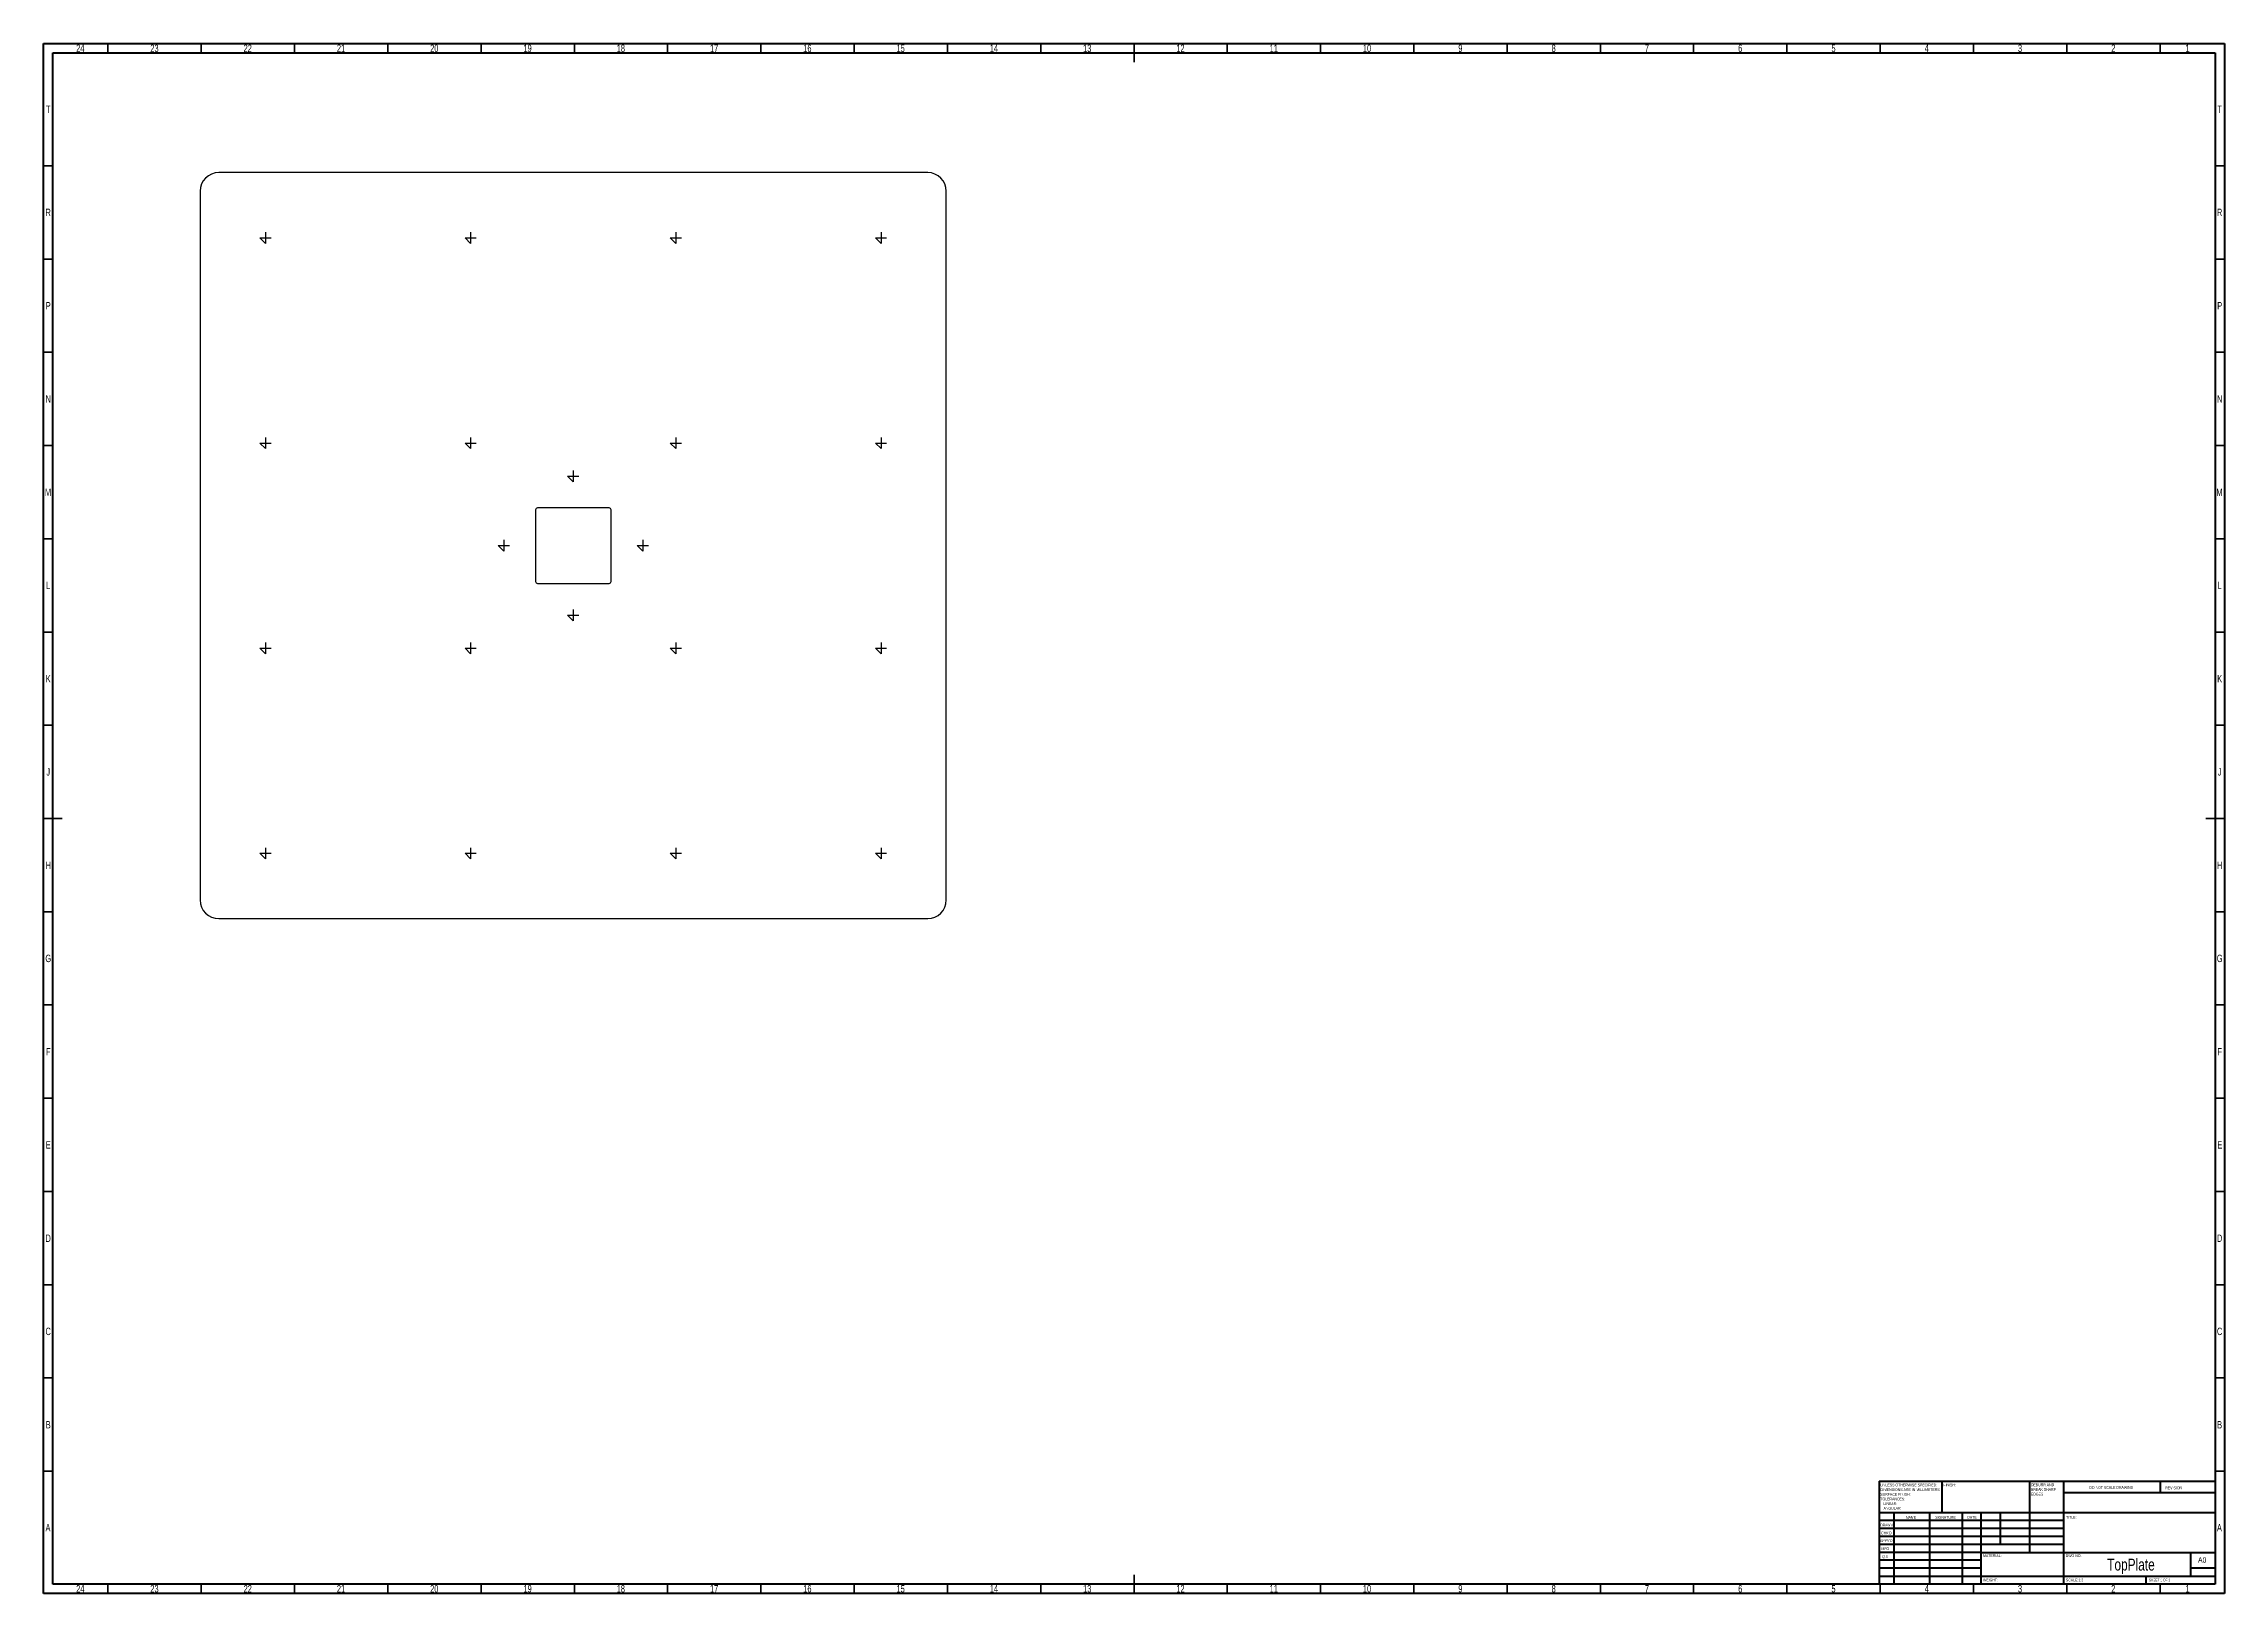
# Model space of a CAD drawing. Header units: inches. Extents: x 1517 to 7040, y -2638 to 1148.
# Drawn here: x 5856 to 7025, y -1349 to -518 of the extents above; entities that cross this region are included whole.
import ezdxf

# ---------------------------------------------------------------- set-up
doc = ezdxf.new("R2010")
doc.units = ezdxf.units.IN
doc.header["$MEASUREMENT"] = 0
doc.styles.add('SLDTEXTSTYLE0', font='TXT', dxfattribs={"width": 0.75})
doc.styles.add('SLDTEXTSTYLE1', font='TXT', dxfattribs={"width": 0.686449})
doc.styles.add('SLDTEXTSTYLE2', font='TXT', dxfattribs={"width": 0.6875})

msp = doc.modelspace()

# ---------------------------------------------------------------- texts
at = {"color": 7, "linetype": 'Continuous', "lineweight": 0}
for s, insert, char_height, attachment_point, style in [('24', (5875.971, -518.958), 3.9687, 2, 'SLDTEXTSTYLE0'), ('23', (5915.721, -518.958), 3.9687, 2, 'SLDTEXTSTYLE0'), ('22', (5965.721, -518.958), 3.9687, 2, 'SLDTEXTSTYLE0'), ('21', (6015.721, -518.958), 3.9687, 2, 'SLDTEXTSTYLE0'), ('20', (6065.721, -518.958), 3.9687, 2, 'SLDTEXTSTYLE0'), ('19', (6115.721, -518.958), 3.9687, 2, 'SLDTEXTSTYLE0'), ('18', (6165.721, -518.958), 3.9687, 2, 'SLDTEXTSTYLE0'), ('17', (6215.721, -518.958), 3.9687, 2, 'SLDTEXTSTYLE0'), ('16', (6265.721, -518.958), 3.9687, 2, 'SLDTEXTSTYLE0'), ('15', (6315.721, -518.958), 3.9687, 2, 'SLDTEXTSTYLE0'), ('14', (6365.721, -518.958), 3.9687, 2, 'SLDTEXTSTYLE0'), ('13', (6415.721, -518.958), 3.9687, 2, 'SLDTEXTSTYLE0'), ('12', (6465.721, -518.958), 3.9687, 2, 'SLDTEXTSTYLE0'), ('11', (6515.721, -518.958), 3.9687, 2, 'SLDTEXTSTYLE0'), ('10', (6565.721, -518.958), 3.9687, 2, 'SLDTEXTSTYLE0'), ('9', (6615.761, -518.958), 3.969, 2, 'SLDTEXTSTYLE0'), ('8', (6665.761, -518.958), 3.969, 2, 'SLDTEXTSTYLE0'), ('7', (6715.761, -518.958), 3.969, 2, 'SLDTEXTSTYLE0'), ('6', (6765.761, -518.958), 3.969, 2, 'SLDTEXTSTYLE0'), ('5', (6815.761, -518.958), 3.969, 2, 'SLDTEXTSTYLE0'), ('4', (6865.761, -518.958), 3.969, 2, 'SLDTEXTSTYLE0'), ('3', (6915.761, -518.958), 3.969, 2, 'SLDTEXTSTYLE0'), ('2', (6965.761, -518.958), 3.969, 2, 'SLDTEXTSTYLE0'), ('1', (7005.511, -518.958), 3.969, 2, 'SLDTEXTSTYLE0'), ('T', (5858.789, -551.708), 3.969, 2, 'SLDTEXTSTYLE0'), ('T', (7022.789, -551.708), 3.969, 2, 'SLDTEXTSTYLE0'), ('R', (5858.745, -606.958), 3.969, 2, 'SLDTEXTSTYLE0'), ('R', (7022.745, -606.958), 3.969, 2, 'SLDTEXTSTYLE0'), ('P', (5858.785, -657.015), 3.969, 2, 'SLDTEXTSTYLE0'), ('P', (7022.785, -657.015), 3.969, 2, 'SLDTEXTSTYLE0'), ('N', (5858.764, -706.958), 3.969, 2, 'SLDTEXTSTYLE0'), ('N', (7022.764, -706.958), 3.969, 2, 'SLDTEXTSTYLE0'), ('M', (5858.662, -757.015), 3.969, 2, 'SLDTEXTSTYLE0'), ('M', (7022.662, -757.015), 3.969, 2, 'SLDTEXTSTYLE0'), ('L', (5858.755, -806.958), 3.969, 2, 'SLDTEXTSTYLE0'), ('L', (7022.755, -806.958), 3.969, 2, 'SLDTEXTSTYLE0'), ('K', (5858.789, -857.015), 3.969, 2, 'SLDTEXTSTYLE0'), ('K', (7022.789, -857.015), 3.969, 2, 'SLDTEXTSTYLE0'), ('J', (5858.766, -906.958), 3.969, 2, 'SLDTEXTSTYLE0'), ('J', (7022.766, -906.958), 3.969, 2, 'SLDTEXTSTYLE0'), ('H', (5858.791, -957.015), 3.969, 2, 'SLDTEXTSTYLE0'), ('H', (7022.791, -957.015), 3.969, 2, 'SLDTEXTSTYLE0'), ('G', (5858.787, -1006.958), 3.969, 2, 'SLDTEXTSTYLE0'), ('G', (7022.787, -1006.958), 3.969, 2, 'SLDTEXTSTYLE0'), ('F', (5858.758, -1057.015), 3.969, 2, 'SLDTEXTSTYLE0'), ('F', (7022.758, -1057.015), 3.969, 2, 'SLDTEXTSTYLE0'), ('E', (5858.808, -1106.958), 3.969, 2, 'SLDTEXTSTYLE0'), ('E', (7022.808, -1106.958), 3.969, 2, 'SLDTEXTSTYLE0'), ('D', (5858.753, -1157.015), 3.969, 2, 'SLDTEXTSTYLE0'), ('D', (7022.753, -1157.015), 3.969, 2, 'SLDTEXTSTYLE0'), ('C', (5858.759, -1206.958), 3.969, 2, 'SLDTEXTSTYLE0'), ('C', (7022.759, -1206.958), 3.969, 2, 'SLDTEXTSTYLE0'), ('B', (5858.771, -1257.015), 3.969, 2, 'SLDTEXTSTYLE0'), ('B', (7022.771, -1257.015), 3.969, 2, 'SLDTEXTSTYLE0'), ('FINISH:', (6874.672, -1290.513), 1.5, 1, 'SLDTEXTSTYLE0'), ('DO NOT SCALE DRAWING', (6952.915, -1291.899), 1.5, 1, 'SLDTEXTSTYLE0'), ('REVISION', (6993.628, -1292.098), 1.5, 1, 'SLDTEXTSTYLE0'), ('NAME', (6854.623, -1307.931), 1.5, 1, 'SLDTEXTSTYLE0'), ('SIGNATURE', (6870.334, -1307.871), 1.5, 1, 'SLDTEXTSTYLE0'), ('DATE', (6887.515, -1307.856), 1.5, 1, 'SLDTEXTSTYLE0'), ('TITLE:', (6940.391, -1307.856), 1.5, 1, 'SLDTEXTSTYLE0'), ('A', (5858.64, -1312.208), 3.969, 2, 'SLDTEXTSTYLE0'), ("APPV'D", (6840.702, -1320.367), 1.5, 1, 'SLDTEXTSTYLE0'), ('DRAWN', (6840.944, -1312.048), 1.5, 1, 'SLDTEXTSTYLE1'), ("CHK'D", (6841.24, -1316.271), 1.5, 1, 'SLDTEXTSTYLE0'), ('A', (7022.64, -1312.208), 3.969, 2, 'SLDTEXTSTYLE0'), ('MFG', (6841.425, -1324.717), 1.5, 1, 'SLDTEXTSTYLE0'), ('Q.A', (6841.81, -1328.928), 1.5, 1, 'SLDTEXTSTYLE0'), ('MATERIAL:', (6895.946, -1328.446), 1.5, 1, 'SLDTEXTSTYLE0'), ('DWG NO.', (6940.254, -1328.446), 1.5, 1, 'SLDTEXTSTYLE0'), ('TopPlate', (6975.228, -1330.825), 6.35, 2, 'SLDTEXTSTYLE0'), ('A0', (7011.172, -1330.026), 2.9104, 1, 'SLDTEXTSTYLE0'), ('WEIGHT:', (6895.918, -1341.483), 1.4986, 1, 'SLDTEXTSTYLE0'), ('SCALE:1:2', (6940.375, -1341.532), 1.5, 1, 'SLDTEXTSTYLE0'), ('SHEET 1 OF 1', (6984.779, -1341.532), 1.5, 1, 'SLDTEXTSTYLE2'), ('24', (5875.971, -1344.958), 3.9687, 2, 'SLDTEXTSTYLE0'), ('23', (5915.721, -1344.958), 3.9687, 2, 'SLDTEXTSTYLE0'), ('22', (5965.721, -1344.958), 3.9687, 2, 'SLDTEXTSTYLE0'), ('21', (6015.721, -1344.958), 3.9687, 2, 'SLDTEXTSTYLE0'), ('20', (6065.721, -1344.958), 3.9687, 2, 'SLDTEXTSTYLE0'), ('19', (6115.721, -1344.958), 3.9687, 2, 'SLDTEXTSTYLE0'), ('18', (6165.721, -1344.958), 3.9687, 2, 'SLDTEXTSTYLE0'), ('17', (6215.721, -1344.958), 3.9687, 2, 'SLDTEXTSTYLE0'), ('16', (6265.721, -1344.958), 3.9687, 2, 'SLDTEXTSTYLE0'), ('15', (6315.721, -1344.958), 3.9687, 2, 'SLDTEXTSTYLE0'), ('14', (6365.721, -1344.958), 3.9687, 2, 'SLDTEXTSTYLE0'), ('13', (6415.721, -1344.958), 3.9687, 2, 'SLDTEXTSTYLE0'), ('12', (6465.721, -1344.958), 3.9687, 2, 'SLDTEXTSTYLE0'), ('11', (6515.721, -1344.958), 3.9687, 2, 'SLDTEXTSTYLE0'), ('10', (6565.721, -1344.958), 3.9687, 2, 'SLDTEXTSTYLE0'), ('9', (6615.761, -1344.958), 3.969, 2, 'SLDTEXTSTYLE0'), ('8', (6665.761, -1344.958), 3.969, 2, 'SLDTEXTSTYLE0'), ('7', (6715.761, -1344.958), 3.969, 2, 'SLDTEXTSTYLE0'), ('6', (6765.761, -1344.958), 3.969, 2, 'SLDTEXTSTYLE0'), ('5', (6815.761, -1344.958), 3.969, 2, 'SLDTEXTSTYLE0'), ('4', (6865.761, -1344.958), 3.969, 2, 'SLDTEXTSTYLE0'), ('3', (6915.761, -1344.958), 3.969, 2, 'SLDTEXTSTYLE0'), ('2', (6965.761, -1344.958), 3.969, 2, 'SLDTEXTSTYLE0'), ('1', (7005.511, -1344.958), 3.969, 2, 'SLDTEXTSTYLE0')]:
    msp.add_mtext(s, dxfattribs=dict(at, insert=insert, char_height=char_height, attachment_point=attachment_point, style=style))

# ---------------------------------------------------------------- blocks, each defined once
blk = doc.blocks.new('SW_NOTE_0')
at = {"color": 0, "linetype": 'Continuous', "lineweight": 0, "char_height": 1.5, "attachment_point": 1, "style": 'SLDTEXTSTYLE0'}
for s, insert in [('UNLESS OTHERWISE SPECIFIED:', (0, 1.9)), ('TOLERANCES:', (0, -5.6)), ('DIMENSIONS ARE IN MILLIMETERS', (0, -0.6)), ('SURFACE FINISH:', (0, -3.1)), ('ANGULAR:', (1.7, -10.6)), ('LINEAR:', (1.7, -8.1))]:
    blk.add_mtext(s, dxfattribs=dict(at, insert=insert))
blk = doc.blocks.new('SW_NOTE_0_1')
at = {"color": 0, "linetype": 'Continuous', "lineweight": 0, "char_height": 1.5, "attachment_point": 1, "style": 'SLDTEXTSTYLE0'}
for s, insert in [('DEBURR AND', (0, 1.9)), ('BREAK SHARP', (0, -0.6)), ('EDGES', (0, -3.1))]:
    blk.add_mtext(s, dxfattribs=dict(at, insert=insert))
blk = doc.blocks.new('jhgjghjg')
at = {"color": 7, "linetype": 'Continuous', "lineweight": 25}
for p, q in [((6330.2, -587.6), (5950.2, -587.6)), ((5940.2, -597.6), (5940.2, -977.6)), ((6340.2, -977.6), (6340.2, -597.6)), ((6120, -768.4), (6120, -806.9)), ((6159.5, -767.4), (6121, -767.4)), ((6160.5, -806.9), (6160.5, -768.4)), ((6121, -807.9), (6159.5, -807.9)), ((5950.2, -987.6), (6330.2, -987.6))]:
    blk.add_line(p, q, dxfattribs=at)
at = {"color": 3}
for p, q in [((5975.2, -625.6), (5972.2, -622.6)), ((5972.2, -622.6), (5978.2, -622.6)), ((5975.2, -619.6), (5975.2, -625.6)), ((6085.2, -625.6), (6082.2, -622.6)), ((6082.2, -622.6), (6088.2, -622.6)), ((6085.2, -619.6), (6085.2, -625.6)), ((6195.2, -625.6), (6192.2, -622.6)), ((6192.2, -622.6), (6198.2, -622.6)), ((6195.2, -619.6), (6195.2, -625.6)), ((6305.2, -625.6), (6302.2, -622.6)), ((6302.2, -622.6), (6308.2, -622.6)), ((6305.2, -619.6), (6305.2, -625.6)), ((5975.2, -735.6), (5972.2, -732.6)), ((5972.2, -732.6), (5978.2, -732.6)), ((5975.2, -729.6), (5975.2, -735.6)), ((6085.2, -735.6), (6082.2, -732.6)), ((6082.2, -732.6), (6088.2, -732.6)), ((6085.2, -729.6), (6085.2, -735.6)), ((6195.2, -735.6), (6192.2, -732.6)), ((6192.2, -732.6), (6198.2, -732.6)), ((6195.2, -729.6), (6195.2, -735.6)), ((6305.2, -735.6), (6302.2, -732.6)), ((6302.2, -732.6), (6308.2, -732.6)), ((6305.2, -729.6), (6305.2, -735.6)), ((6140.2, -747.4), (6140.2, -753.4)), ((6140.2, -753.4), (6137.2, -750.4)), ((6137.2, -750.4), (6143.2, -750.4)), ((6103, -790.6), (6100, -787.6)), ((6100, -787.6), (6106, -787.6)), ((6103, -784.6), (6103, -790.6)), ((6177.5, -790.6), (6174.5, -787.6)), ((6174.5, -787.6), (6180.5, -787.6)), ((6177.5, -784.6), (6177.5, -790.6)), ((6140.2, -827.9), (6137.2, -824.9)), ((6137.2, -824.9), (6143.2, -824.9)), ((6140.2, -821.9), (6140.2, -827.9)), ((5975.2, -839.6), (5975.2, -845.6)), ((6085.2, -839.6), (6085.2, -845.6)), ((6195.2, -839.6), (6195.2, -845.6)), ((6305.2, -839.6), (6305.2, -845.6)), ((5975.2, -845.6), (5972.2, -842.6)), ((5972.2, -842.6), (5978.2, -842.6)), ((6085.2, -845.6), (6082.2, -842.6)), ((6082.2, -842.6), (6088.2, -842.6)), ((6195.2, -845.6), (6192.2, -842.6)), ((6192.2, -842.6), (6198.2, -842.6)), ((6305.2, -845.6), (6302.2, -842.6)), ((6302.2, -842.6), (6308.2, -842.6)), ((5975.2, -955.6), (5972.2, -952.6)), ((5972.2, -952.6), (5978.2, -952.6)), ((5975.2, -949.6), (5975.2, -955.6)), ((6085.2, -955.6), (6082.2, -952.6)), ((6082.2, -952.6), (6088.2, -952.6)), ((6085.2, -949.6), (6085.2, -955.6)), ((6195.2, -955.6), (6192.2, -952.6)), ((6192.2, -952.6), (6198.2, -952.6)), ((6195.2, -949.6), (6195.2, -955.6)), ((6305.2, -955.6), (6302.2, -952.6)), ((6302.2, -952.6), (6308.2, -952.6)), ((6305.2, -949.6), (6305.2, -955.6))]:
    blk.add_line(p, q, dxfattribs=at)
at = {"color": 7, "linetype": 'Continuous', "lineweight": 25}
for centre, radius, start, end in [((5950.2, -597.6), 10, 90, 180), ((6330.2, -597.6), 10, 0, 90), ((6121, -768.4), 1, 90, 180), ((6159.5, -768.4), 1, 0, 90), ((6121, -806.9), 1, 180, 270), ((6159.5, -806.9), 1, 270, 0), ((5950.2, -977.6), 10, 180, 270), ((6330.2, -977.6), 10, 270, 0)]:
    blk.add_arc(centre, radius, start, end, dxfattribs=at)

# ---------------------------------------------------------------- linework, layer by layer
at = {"color": 7, "linetype": 'Continuous', "lineweight": 70}
for p, q in [((5856.301, -1349.432), (5856.301, -518.432)), ((5856.301, -518.432), (7025.301, -518.432)), ((5861.301, -1344.432), (5861.301, -523.432)), ((5861.301, -523.432), (7020.301, -523.432)), ((7020.301, -523.432), (7020.301, -1344.432)), ((7025.301, -518.432), (7025.301, -1349.432)), ((7025.301, -1349.432), (5856.301, -1349.432)), ((7020.301, -1344.432), (5861.301, -1344.432))]:
    msp.add_line(p, q, dxfattribs=at)
at = {"color": 7, "linetype": 'Continuous', "lineweight": 35}
for p, q in [((5890.801, -523.432), (5890.801, -518.432)), ((5940.801, -523.432), (5940.801, -518.432)), ((5990.801, -523.432), (5990.801, -518.432)), ((6040.801, -523.432), (6040.801, -518.432)), ((6090.801, -523.432), (6090.801, -518.432)), ((6140.801, -523.432), (6140.801, -518.432)), ((6190.801, -523.432), (6190.801, -518.432)), ((6240.801, -523.432), (6240.801, -518.432)), ((6290.801, -523.432), (6290.801, -518.432)), ((6340.801, -523.432), (6340.801, -518.432)), ((6390.801, -523.432), (6390.801, -518.432)), ((6440.801, -518.432), (6440.801, -528.432)), ((6440.801, -523.432), (6440.801, -518.432)), ((6490.801, -523.432), (6490.801, -518.432)), ((6540.801, -523.432), (6540.801, -518.432)), ((6590.801, -523.432), (6590.801, -518.432)), ((6640.801, -523.432), (6640.801, -518.432)), ((6690.801, -523.432), (6690.801, -518.432)), ((6740.801, -523.432), (6740.801, -518.432)), ((6790.801, -523.432), (6790.801, -518.432)), ((6840.801, -523.432), (6840.801, -518.432)), ((6890.801, -523.432), (6890.801, -518.432)), ((6940.801, -523.432), (6940.801, -518.432)), ((6990.801, -523.432), (6990.801, -518.432)), ((5861.301, -583.932), (5856.301, -583.932)), ((7020.301, -583.932), (7025.301, -583.932)), ((5861.301, -633.932), (5856.301, -633.932)), ((7020.301, -633.932), (7025.301, -633.932)), ((5861.301, -683.932), (5856.301, -683.932)), ((7020.301, -683.932), (7025.301, -683.932)), ((5861.301, -733.932), (5856.301, -733.932)), ((7020.301, -733.932), (7025.301, -733.932)), ((5861.301, -783.932), (5856.301, -783.932)), ((7020.301, -783.932), (7025.301, -783.932)), ((5861.301, -833.932), (5856.301, -833.932)), ((7020.301, -833.932), (7025.301, -833.932)), ((5861.301, -883.932), (5856.301, -883.932)), ((7020.301, -883.932), (7025.301, -883.932)), ((5856.301, -933.932), (5866.301, -933.932)), ((5861.301, -933.932), (5856.301, -933.932)), ((7025.301, -933.932), (7015.301, -933.932)), ((7020.301, -933.932), (7025.301, -933.932)), ((5861.301, -983.932), (5856.301, -983.932)), ((7020.301, -983.932), (7025.301, -983.932)), ((5861.301, -1033.932), (5856.301, -1033.932)), ((7020.301, -1033.932), (7025.301, -1033.932)), ((5861.301, -1083.932), (5856.301, -1083.932)), ((7020.301, -1083.932), (7025.301, -1083.932)), ((5861.301, -1133.932), (5856.301, -1133.932)), ((7020.301, -1133.932), (7025.301, -1133.932)), ((5861.301, -1183.932), (5856.301, -1183.932)), ((7020.301, -1183.932), (7025.301, -1183.932)), ((5861.301, -1233.932), (5856.301, -1233.932)), ((7020.301, -1233.932), (7025.301, -1233.932)), ((5861.301, -1283.932), (5856.301, -1283.932)), ((7020.301, -1283.932), (7025.301, -1283.932)), ((6440.801, -1349.432), (6440.801, -1339.432)), ((5890.801, -1344.432), (5890.801, -1349.432)), ((5940.801, -1344.432), (5940.801, -1349.432)), ((5990.801, -1344.432), (5990.801, -1349.432)), ((6040.801, -1344.432), (6040.801, -1349.432)), ((6090.801, -1344.432), (6090.801, -1349.432)), ((6140.801, -1344.432), (6140.801, -1349.432)), ((6190.801, -1344.432), (6190.801, -1349.432)), ((6240.801, -1344.432), (6240.801, -1349.432)), ((6290.801, -1344.432), (6290.801, -1349.432)), ((6340.801, -1344.432), (6340.801, -1349.432)), ((6390.801, -1344.432), (6390.801, -1349.432)), ((6440.801, -1344.432), (6440.801, -1349.432)), ((6490.801, -1344.432), (6490.801, -1349.432)), ((6540.801, -1344.432), (6540.801, -1349.432)), ((6590.801, -1344.432), (6590.801, -1349.432)), ((6640.801, -1344.432), (6640.801, -1349.432)), ((6690.801, -1344.432), (6690.801, -1349.432)), ((6740.801, -1344.432), (6740.801, -1349.432)), ((6790.801, -1344.432), (6790.801, -1349.432)), ((6840.801, -1344.432), (6840.801, -1349.432)), ((6890.801, -1344.432), (6890.801, -1349.432)), ((6940.801, -1344.432), (6940.801, -1349.432)), ((6990.801, -1344.432), (6990.801, -1349.432))]:
    msp.add_line(p, q, dxfattribs=at)
at = {"color": 7, "linetype": 'Continuous', "lineweight": 50}
for p, q in [((6840.301, -1289.182), (7020.301, -1289.182)), ((6840.301, -1289.182), (6840.301, -1344.432)), ((6874.101, -1306.182), (6874.101, -1289.182)), ((6920.901, -1289.182), (6920.901, -1327.432)), ((6939.101, -1289.182), (6939.101, -1344.432)), ((7020.301, -1295.557), (6939.101, -1295.557)), ((6991.101, -1295.557), (6991.101, -1289.182)), ((7020.301, -1306.182), (6840.301, -1306.182)), ((6848.101, -1306.182), (6848.101, -1344.432)), ((6867.292, -1306.182), (6867.292, -1344.432)), ((6884.7, -1306.182), (6884.7, -1344.432)), ((6894.901, -1344.432), (6894.901, -1306.182)), ((6905.301, -1323.182), (6905.301, -1306.182)), ((6939.101, -1310.432), (6840.301, -1310.432)), ((6939.101, -1314.682), (6840.301, -1314.682)), ((6939.101, -1318.932), (6840.301, -1318.932)), ((6939.101, -1323.182), (6840.301, -1323.182)), ((6894.901, -1327.432), (6840.301, -1327.432)), ((6894.901, -1331.682), (6840.301, -1331.682)), ((6894.901, -1327.432), (7020.301, -1327.432)), ((7007.301, -1340.182), (7007.301, -1327.432)), ((6894.901, -1335.932), (6840.301, -1335.932)), ((6840.301, -1340.182), (7020.301, -1340.182)), ((6983.301, -1344.432), (6983.301, -1340.182)), ((7020.301, -1335.932), (7007.301, -1335.932))]:
    msp.add_line(p, q, dxfattribs=at)

# ---------------------------------------------------------------- block references
at = {"color": 3}
msp.add_blockref('jhgjghjg', (0, 0), dxfattribs=at)
at = {"color": 7, "linetype": 'Continuous', "lineweight": 0}
for name, p in [('SW_NOTE_0', (6840.894, -1292.445)), ('SW_NOTE_0_1', (6921.61, -1292.363))]:
    msp.add_blockref(name, p, dxfattribs=at)

msp.set_redraw_order([(e.dxf.handle, doc.entitydb.next_handle()) for e in msp.query("TEXT MTEXT ATTDEF DIMENSION ARC_DIMENSION")])  # texts and dimensions are drawn at this point

doc.saveas('drawing.dxf')
